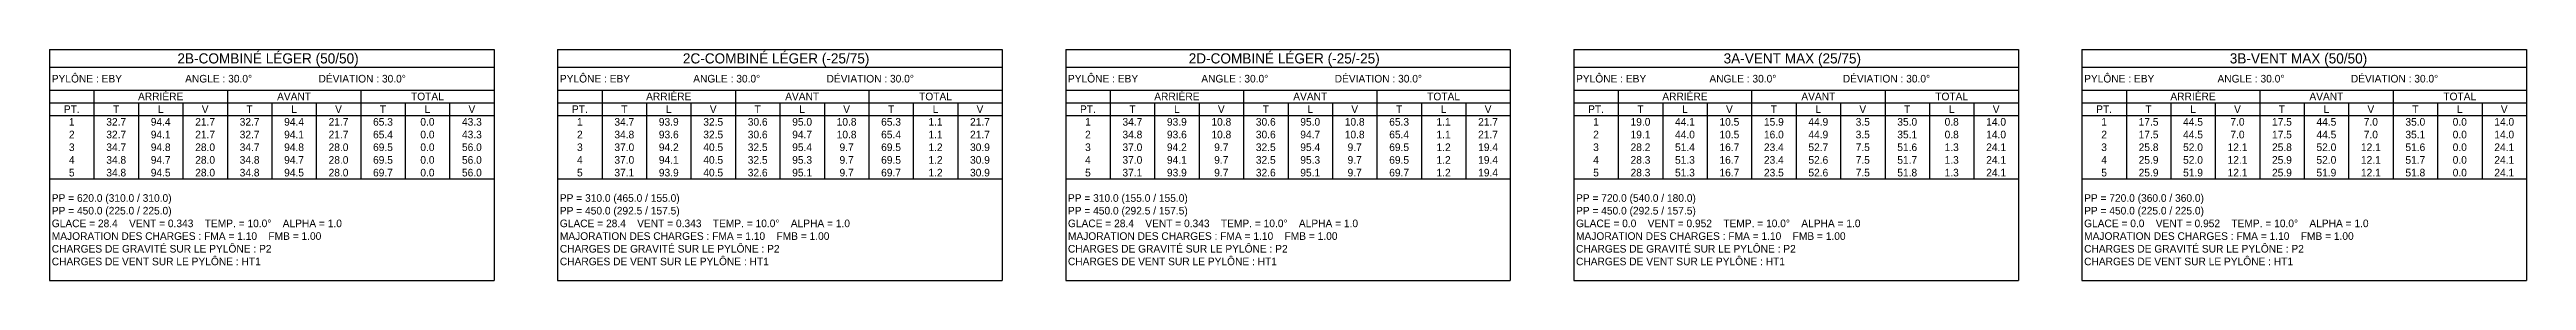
# Model space of a CAD drawing. Header units: metres. Extents: x 0 to 12350, y -182 to 0.
# Drawn here: x 2000 to 3950, y -182 to 0 of the extents above; entities that cross this region are included whole.
import ezdxf
from ezdxf.enums import TextEntityAlignment as Align

# ---------------------------------------------------------------- set-up
doc = ezdxf.new("R2010")
doc.units = ezdxf.units.M

msp = doc.modelspace()

# ---------------------------------------------------------------- texts
for s, p in [('PYLÔNE : EBY', (2001.75, -23)), ('DÉVIATION : 30.0°', (2211.75, -23)), ('PYLÔNE : EBY', (2401.75, -23)), ('DÉVIATION : 30.0°', (2611.75, -23)), ('PYLÔNE : EBY', (2801.75, -23)), ('DÉVIATION : 30.0°', (3011.75, -23)), ('PYLÔNE : EBY', (3201.75, -23)), ('DÉVIATION : 30.0°', (3411.75, -23)), ('PYLÔNE : EBY', (3601.75, -23)), ('DÉVIATION : 30.0°', (3811.75, -23)), ('ANGLE : 30.0°', (2106.75, -23)), ('ANGLE : 30.0°', (2506.75, -23)), ('ANGLE : 30.0°', (2906.75, -23)), ('ANGLE : 30.0°', (3306.75, -23)), ('ANGLE : 30.0°', (3706.75, -23)), ('PP = 620.0 (310.0 / 310.0)', (2001.75, -117)), ('PP = 310.0 (465.0 / 155.0)', (2401.75, -117)), ('PP = 310.0 (155.0 / 155.0)', (2801.75, -117)), ('PP = 720.0 (540.0 / 180.0)', (3201.75, -117)), ('PP = 720.0 (360.0 / 360.0)', (3601.75, -117)), ('GLACE = 28.4    VENT = 0.343    TEMP. = 10.0°    ALPHA = 1.0', (2001.75, -137)), ('PP = 450.0 (225.0 / 225.0)', (2001.75, -127)), ('GLACE = 28.4    VENT = 0.343    TEMP. = 10.0°    ALPHA = 1.0', (2401.75, -137)), ('PP = 450.0 (292.5 / 157.5)', (2401.75, -127)), ('GLACE = 28.4    VENT = 0.343    TEMP. = 10.0°    ALPHA = 1.0', (2801.75, -137)), ('PP = 450.0 (292.5 / 157.5)', (2801.75, -127)), ('GLACE = 0.0    VENT = 0.952    TEMP. = 10.0°    ALPHA = 1.0', (3201.75, -137)), ('PP = 450.0 (292.5 / 157.5)', (3201.75, -127)), ('GLACE = 0.0    VENT = 0.952    TEMP. = 10.0°    ALPHA = 1.0', (3601.75, -137)), ('PP = 450.0 (225.0 / 225.0)', (3601.75, -127)), ('CHARGES DE GRAVITÉ SUR LE PYLÔNE : P2', (2001.75, -157)), ('MAJORATION DES CHARGES : FMA = 1.10    FMB = 1.00', (2001.75, -147)), ('CHARGES DE GRAVITÉ SUR LE PYLÔNE : P2', (2401.75, -157)), ('MAJORATION DES CHARGES : FMA = 1.10    FMB = 1.00', (2401.75, -147)), ('CHARGES DE GRAVITÉ SUR LE PYLÔNE : P2', (2801.75, -157)), ('MAJORATION DES CHARGES : FMA = 1.10    FMB = 1.00', (2801.75, -147)), ('CHARGES DE GRAVITÉ SUR LE PYLÔNE : P2', (3201.75, -157)), ('MAJORATION DES CHARGES : FMA = 1.10    FMB = 1.00', (3201.75, -147)), ('CHARGES DE GRAVITÉ SUR LE PYLÔNE : P2', (3601.75, -157)), ('MAJORATION DES CHARGES : FMA = 1.10    FMB = 1.00', (3601.75, -147)), ('CHARGES DE VENT SUR LE PYLÔNE : HT1', (2001.75, -167)), ('CHARGES DE VENT SUR LE PYLÔNE : HT1', (2401.75, -167)), ('CHARGES DE VENT SUR LE PYLÔNE : HT1', (2801.75, -167)), ('CHARGES DE VENT SUR LE PYLÔNE : HT1', (3201.75, -167)), ('CHARGES DE VENT SUR LE PYLÔNE : HT1', (3601.75, -167))]:
    msp.add_text(s, height=6).set_placement(p, align=Align.MIDDLE_LEFT)
for s, height, p in [('2B-COMBINÉ LÉGER (50/50)  ', 8, (2175, -7)), ('2C-COMBINÉ LÉGER (-25/75)  ', 8, (2575, -7)), ('2D-COMBINÉ LÉGER (-25/-25)  ', 8, (2975, -7)), ('3A-VENT MAX (25/75)  ', 8, (3375, -7)), ('3B-VENT MAX (50/50)   ', 8, (3775, -7)), ('ARRIÈRE', 6, (2087.5, -37)), ('AVANT', 6, (2192.5, -37)), ('TOTAL', 6, (2297.5, -37)), ('ARRIÈRE', 6, (2487.5, -37)), ('AVANT', 6, (2592.5, -37)), ('TOTAL', 6, (2697.5, -37)), ('ARRIÈRE', 6, (2887.5, -37)), ('AVANT', 6, (2992.5, -37)), ('TOTAL', 6, (3097.5, -37)), ('ARRIÈRE', 6, (3287.5, -37)), ('AVANT', 6, (3392.5, -37)), ('TOTAL', 6, (3497.5, -37)), ('ARRIÈRE', 6, (3687.5, -37)), ('AVANT', 6, (3792.5, -37)), ('TOTAL', 6, (3897.5, -37)), ('PT.', 6, (2017.5, -47)), ('1', 6, (2017.5, -57)), ('32.7', 6, (2052.5, -57)), ('T', 6, (2052.5, -47)), ('94.4', 6, (2087.5, -57)), ('L', 6, (2087.5, -47)), ('21.7', 6, (2122.5, -57)), ('V', 6, (2122.5, -47)), ('32.7', 6, (2157.5, -57)), ('T', 6, (2157.5, -47)), ('94.4', 6, (2192.5, -57)), ('L', 6, (2192.5, -47)), ('21.7', 6, (2227.5, -57)), ('V', 6, (2227.5, -47)), ('65.3', 6, (2262.5, -57)), ('T', 6, (2262.5, -47)), ('0.0', 6, (2297.5, -57)), ('L', 6, (2297.5, -47)), ('43.3', 6, (2332.5, -57)), ('V', 6, (2332.5, -47)), ('PT.', 6, (2417.5, -47)), ('1', 6, (2417.5, -57)), ('34.7', 6, (2452.5, -57)), ('T', 6, (2452.5, -47)), ('93.9', 6, (2487.5, -57)), ('L', 6, (2487.5, -47)), ('32.5', 6, (2522.5, -57)), ('V', 6, (2522.5, -47)), ('30.6', 6, (2557.5, -57)), ('T', 6, (2557.5, -47)), ('95.0', 6, (2592.5, -57)), ('L', 6, (2592.5, -47)), ('10.8', 6, (2627.5, -57)), ('V', 6, (2627.5, -47)), ('65.3', 6, (2662.5, -57)), ('T', 6, (2662.5, -47)), ('1.1', 6, (2697.5, -57)), ('L', 6, (2697.5, -47)), ('21.7', 6, (2732.5, -57)), ('V', 6, (2732.5, -47)), ('PT.', 6, (2817.5, -47)), ('1', 6, (2817.5, -57)), ('34.7', 6, (2852.5, -57)), ('T', 6, (2852.5, -47)), ('93.9', 6, (2887.5, -57)), ('L', 6, (2887.5, -47)), ('10.8', 6, (2922.5, -57)), ('V', 6, (2922.5, -47)), ('30.6', 6, (2957.5, -57)), ('T', 6, (2957.5, -47)), ('95.0', 6, (2992.5, -57)), ('L', 6, (2992.5, -47)), ('10.8', 6, (3027.5, -57)), ('V', 6, (3027.5, -47)), ('65.3', 6, (3062.5, -57)), ('T', 6, (3062.5, -47)), ('1.1', 6, (3097.5, -57)), ('L', 6, (3097.5, -47)), ('21.7', 6, (3132.5, -57)), ('V', 6, (3132.5, -47)), ('PT.', 6, (3217.5, -47)), ('1', 6, (3217.5, -57)), ('19.0', 6, (3252.5, -57)), ('T', 6, (3252.5, -47)), ('44.1', 6, (3287.5, -57)), ('L', 6, (3287.5, -47)), ('10.5', 6, (3322.5, -57)), ('V', 6, (3322.5, -47)), ('15.9', 6, (3357.5, -57)), ('T', 6, (3357.5, -47)), ('44.9', 6, (3392.5, -57)), ('L', 6, (3392.5, -47)), ('3.5', 6, (3427.5, -57)), ('V', 6, (3427.5, -47)), ('35.0', 6, (3462.5, -57)), ('T', 6, (3462.5, -47)), ('0.8', 6, (3497.5, -57)), ('L', 6, (3497.5, -47)), ('14.0', 6, (3532.5, -57)), ('V', 6, (3532.5, -47)), ('PT.', 6, (3617.5, -47)), ('1', 6, (3617.5, -57)), ('17.5', 6, (3652.5, -57)), ('T', 6, (3652.5, -47)), ('44.5', 6, (3687.5, -57)), ('L', 6, (3687.5, -47)), ('7.0', 6, (3722.5, -57)), ('V', 6, (3722.5, -47)), ('17.5', 6, (3757.5, -57)), ('T', 6, (3757.5, -47)), ('44.5', 6, (3792.5, -57)), ('L', 6, (3792.5, -47)), ('7.0', 6, (3827.5, -57)), ('V', 6, (3827.5, -47)), ('35.0', 6, (3862.5, -57)), ('T', 6, (3862.5, -47)), ('0.0', 6, (3897.5, -57)), ('L', 6, (3897.5, -47)), ('14.0', 6, (3932.5, -57)), ('V', 6, (3932.5, -47)), ('3', 6, (2017.5, -77)), ('2', 6, (2017.5, -67)), ('32.7', 6, (2052.5, -67)), ('34.7', 6, (2052.5, -77)), ('94.1', 6, (2087.5, -67)), ('94.8', 6, (2087.5, -77)), ('21.7', 6, (2122.5, -67)), ('28.0', 6, (2122.5, -77)), ('32.7', 6, (2157.5, -67)), ('34.7', 6, (2157.5, -77)), ('94.1', 6, (2192.5, -67)), ('94.8', 6, (2192.5, -77)), ('21.7', 6, (2227.5, -67)), ('28.0', 6, (2227.5, -77)), ('65.4', 6, (2262.5, -67)), ('69.5', 6, (2262.5, -77)), ('0.0', 6, (2297.5, -67)), ('0.0', 6, (2297.5, -77)), ('43.3', 6, (2332.5, -67)), ('56.0', 6, (2332.5, -77)), ('3', 6, (2417.5, -77)), ('2', 6, (2417.5, -67)), ('34.8', 6, (2452.5, -67)), ('37.0', 6, (2452.5, -77)), ('93.6', 6, (2487.5, -67)), ('94.2', 6, (2487.5, -77)), ('40.5', 6, (2522.5, -77)), ('32.5', 6, (2522.5, -67)), ('30.6', 6, (2557.5, -67)), ('32.5', 6, (2557.5, -77)), ('94.7', 6, (2592.5, -67)), ('95.4', 6, (2592.5, -77)), ('10.8', 6, (2627.5, -67)), ('9.7', 6, (2627.5, -77)), ('65.4', 6, (2662.5, -67)), ('69.5', 6, (2662.5, -77)), ('1.1', 6, (2697.5, -67)), ('1.2', 6, (2697.5, -77)), ('30.9', 6, (2732.5, -77)), ('21.7', 6, (2732.5, -67)), ('3', 6, (2817.5, -77)), ('2', 6, (2817.5, -67)), ('34.8', 6, (2852.5, -67)), ('37.0', 6, (2852.5, -77)), ('93.6', 6, (2887.5, -67)), ('94.2', 6, (2887.5, -77)), ('10.8', 6, (2922.5, -67)), ('9.7', 6, (2922.5, -77)), ('30.6', 6, (2957.5, -67)), ('32.5', 6, (2957.5, -77)), ('94.7', 6, (2992.5, -67)), ('95.4', 6, (2992.5, -77)), ('10.8', 6, (3027.5, -67)), ('9.7', 6, (3027.5, -77)), ('65.4', 6, (3062.5, -67)), ('69.5', 6, (3062.5, -77)), ('1.1', 6, (3097.5, -67)), ('1.2', 6, (3097.5, -77)), ('21.7', 6, (3132.5, -67)), ('19.4', 6, (3132.5, -77)), ('3', 6, (3217.5, -77)), ('2', 6, (3217.5, -67)), ('28.2', 6, (3252.5, -77)), ('19.1', 6, (3252.5, -67)), ('44.0', 6, (3287.5, -67)), ('51.4', 6, (3287.5, -77)), ('10.5', 6, (3322.5, -67)), ('16.7', 6, (3322.5, -77)), ('23.4', 6, (3357.5, -77)), ('16.0', 6, (3357.5, -67)), ('44.9', 6, (3392.5, -67)), ('52.7', 6, (3392.5, -77)), ('3.5', 6, (3427.5, -67)), ('7.5', 6, (3427.5, -77)), ('35.1', 6, (3462.5, -67)), ('51.6', 6, (3462.5, -77)), ('0.8', 6, (3497.5, -67)), ('1.3', 6, (3497.5, -77)), ('24.1', 6, (3532.5, -77)), ('14.0', 6, (3532.5, -67)), ('3', 6, (3617.5, -77)), ('2', 6, (3617.5, -67)), ('25.8', 6, (3652.5, -77)), ('17.5', 6, (3652.5, -67)), ('44.5', 6, (3687.5, -67)), ('52.0', 6, (3687.5, -77)), ('12.1', 6, (3722.5, -77)), ('7.0', 6, (3722.5, -67)), ('25.8', 6, (3757.5, -77)), ('17.5', 6, (3757.5, -67)), ('44.5', 6, (3792.5, -67)), ('52.0', 6, (3792.5, -77)), ('12.1', 6, (3827.5, -77)), ('7.0', 6, (3827.5, -67)), ('35.1', 6, (3862.5, -67)), ('51.6', 6, (3862.5, -77)), ('0.0', 6, (3897.5, -67)), ('0.0', 6, (3897.5, -77)), ('24.1', 6, (3932.5, -77)), ('14.0', 6, (3932.5, -67)), ('4', 6, (2017.5, -87)), ('5', 6, (2017.5, -97)), ('34.8', 6, (2052.5, -87)), ('34.8', 6, (2052.5, -97)), ('94.7', 6, (2087.5, -87)), ('94.5', 6, (2087.5, -97)), ('28.0', 6, (2122.5, -87)), ('28.0', 6, (2122.5, -97)), ('34.8', 6, (2157.5, -87)), ('34.8', 6, (2157.5, -97)), ('94.7', 6, (2192.5, -87)), ('94.5', 6, (2192.5, -97)), ('28.0', 6, (2227.5, -87)), ('28.0', 6, (2227.5, -97)), ('69.5', 6, (2262.5, -87)), ('69.7', 6, (2262.5, -97)), ('0.0', 6, (2297.5, -87)), ('0.0', 6, (2297.5, -97)), ('56.0', 6, (2332.5, -87)), ('56.0', 6, (2332.5, -97)), ('4', 6, (2417.5, -87)), ('5', 6, (2417.5, -97)), ('37.0', 6, (2452.5, -87)), ('37.1', 6, (2452.5, -97)), ('94.1', 6, (2487.5, -87)), ('93.9', 6, (2487.5, -97)), ('40.5', 6, (2522.5, -87)), ('40.5', 6, (2522.5, -97)), ('32.5', 6, (2557.5, -87)), ('32.6', 6, (2557.5, -97)), ('95.3', 6, (2592.5, -87)), ('95.1', 6, (2592.5, -97)), ('9.7', 6, (2627.5, -87)), ('9.7', 6, (2627.5, -97)), ('69.5', 6, (2662.5, -87)), ('69.7', 6, (2662.5, -97)), ('1.2', 6, (2697.5, -87)), ('1.2', 6, (2697.5, -97)), ('30.9', 6, (2732.5, -87)), ('30.9', 6, (2732.5, -97)), ('4', 6, (2817.5, -87)), ('5', 6, (2817.5, -97)), ('37.0', 6, (2852.5, -87)), ('37.1', 6, (2852.5, -97)), ('94.1', 6, (2887.5, -87)), ('93.9', 6, (2887.5, -97)), ('9.7', 6, (2922.5, -87)), ('9.7', 6, (2922.5, -97)), ('32.5', 6, (2957.5, -87)), ('32.6', 6, (2957.5, -97)), ('95.3', 6, (2992.5, -87)), ('95.1', 6, (2992.5, -97)), ('9.7', 6, (3027.5, -87)), ('9.7', 6, (3027.5, -97)), ('69.5', 6, (3062.5, -87)), ('69.7', 6, (3062.5, -97)), ('1.2', 6, (3097.5, -87)), ('1.2', 6, (3097.5, -97)), ('19.4', 6, (3132.5, -87)), ('19.4', 6, (3132.5, -97)), ('4', 6, (3217.5, -87)), ('5', 6, (3217.5, -97)), ('28.3', 6, (3252.5, -87)), ('28.3', 6, (3252.5, -97)), ('51.3', 6, (3287.5, -87)), ('51.3', 6, (3287.5, -97)), ('16.7', 6, (3322.5, -87)), ('16.7', 6, (3322.5, -97)), ('23.4', 6, (3357.5, -87)), ('23.5', 6, (3357.5, -97)), ('52.6', 6, (3392.5, -87)), ('52.6', 6, (3392.5, -97)), ('7.5', 6, (3427.5, -87)), ('7.5', 6, (3427.5, -97)), ('51.7', 6, (3462.5, -87)), ('51.8', 6, (3462.5, -97)), ('1.3', 6, (3497.5, -87)), ('1.3', 6, (3497.5, -97)), ('24.1', 6, (3532.5, -87)), ('24.1', 6, (3532.5, -97)), ('4', 6, (3617.5, -87)), ('5', 6, (3617.5, -97)), ('25.9', 6, (3652.5, -87)), ('25.9', 6, (3652.5, -97)), ('52.0', 6, (3687.5, -87)), ('51.9', 6, (3687.5, -97)), ('12.1', 6, (3722.5, -87)), ('12.1', 6, (3722.5, -97)), ('25.9', 6, (3757.5, -87)), ('25.9', 6, (3757.5, -97)), ('52.0', 6, (3792.5, -87)), ('51.9', 6, (3792.5, -97)), ('12.1', 6, (3827.5, -87)), ('12.1', 6, (3827.5, -97)), ('51.7', 6, (3862.5, -87)), ('51.8', 6, (3862.5, -97)), ('0.0', 6, (3897.5, -87)), ('0.0', 6, (3897.5, -97)), ('24.1', 6, (3932.5, -87)), ('24.1', 6, (3932.5, -97))]:
    msp.add_text(s, height=height).set_placement(p, align=Align.MIDDLE_CENTER)

# ---------------------------------------------------------------- linework, layer by layer
at = {"color": 6}
for p, q in [((2000, 0), (2350, 0)), ((2000, 0), (2000, -182)), ((2350, 0), (2350, -182)), ((2400, 0), (2750, 0)), ((2400, 0), (2400, -182)), ((2750, 0), (2750, -182)), ((2800, 0), (3150, 0)), ((2800, 0), (2800, -182)), ((3150, 0), (3150, -182)), ((3200, 0), (3550, 0)), ((3200, 0), (3200, -182)), ((3550, 0), (3550, -182)), ((3600, 0), (3950, 0)), ((3600, 0), (3600, -182)), ((3950, 0), (3950, -182)), ((2000, -14), (2350, -14)), ((2400, -14), (2750, -14)), ((2800, -14), (3150, -14)), ((3200, -14), (3550, -14)), ((3600, -14), (3950, -14)), ((2000, -32), (2350, -32)), ((2400, -32), (2750, -32)), ((2800, -32), (3150, -32)), ((3200, -32), (3550, -32)), ((3600, -32), (3950, -32)), ((2000, -52), (2350, -52)), ((2400, -52), (2750, -52)), ((2800, -52), (3150, -52)), ((3200, -52), (3550, -52)), ((3600, -52), (3950, -52)), ((2000, -102), (2350, -102)), ((2400, -102), (2750, -102)), ((2800, -102), (3150, -102)), ((3200, -102), (3550, -102)), ((3600, -102), (3950, -102)), ((2000, -182), (2350, -182)), ((2400, -182), (2750, -182)), ((2800, -182), (3150, -182)), ((3200, -182), (3550, -182)), ((3600, -182), (3950, -182))]:
    msp.add_line(p, q, dxfattribs=at)
at = {"color": 4}
for p, q in [((2035, -32), (2035, -102)), ((2140, -32), (2140, -102)), ((2245, -32), (2245, -102)), ((2435, -32), (2435, -102)), ((2540, -32), (2540, -102)), ((2645, -32), (2645, -102)), ((2835, -32), (2835, -102)), ((2940, -32), (2940, -102)), ((3045, -32), (3045, -102)), ((3235, -32), (3235, -102)), ((3340, -32), (3340, -102)), ((3445, -32), (3445, -102)), ((3635, -32), (3635, -102)), ((3740, -32), (3740, -102)), ((3845, -32), (3845, -102)), ((2000, -42), (2350, -42)), ((2070, -42), (2070, -102)), ((2105, -42), (2105, -102)), ((2175, -42), (2175, -102)), ((2210, -42), (2210, -102)), ((2280, -42), (2280, -102)), ((2315, -42), (2315, -102)), ((2400, -42), (2750, -42)), ((2470, -42), (2470, -102)), ((2505, -42), (2505, -102)), ((2575, -42), (2575, -102)), ((2610, -42), (2610, -102)), ((2680, -42), (2680, -102)), ((2715, -42), (2715, -102)), ((2800, -42), (3150, -42)), ((2870, -42), (2870, -102)), ((2905, -42), (2905, -102)), ((2975, -42), (2975, -102)), ((3010, -42), (3010, -102)), ((3080, -42), (3080, -102)), ((3115, -42), (3115, -102)), ((3200, -42), (3550, -42)), ((3270, -42), (3270, -102)), ((3305, -42), (3305, -102)), ((3375, -42), (3375, -102)), ((3410, -42), (3410, -102)), ((3480, -42), (3480, -102)), ((3515, -42), (3515, -102)), ((3600, -42), (3950, -42)), ((3670, -42), (3670, -102)), ((3705, -42), (3705, -102)), ((3775, -42), (3775, -102)), ((3810, -42), (3810, -102)), ((3880, -42), (3880, -102)), ((3915, -42), (3915, -102))]:
    msp.add_line(p, q, dxfattribs=at)

msp.set_redraw_order([(e.dxf.handle, doc.entitydb.next_handle()) for e in msp.query("TEXT MTEXT ATTDEF DIMENSION ARC_DIMENSION")])  # texts and dimensions are drawn at this point

doc.saveas('drawing.dxf')
